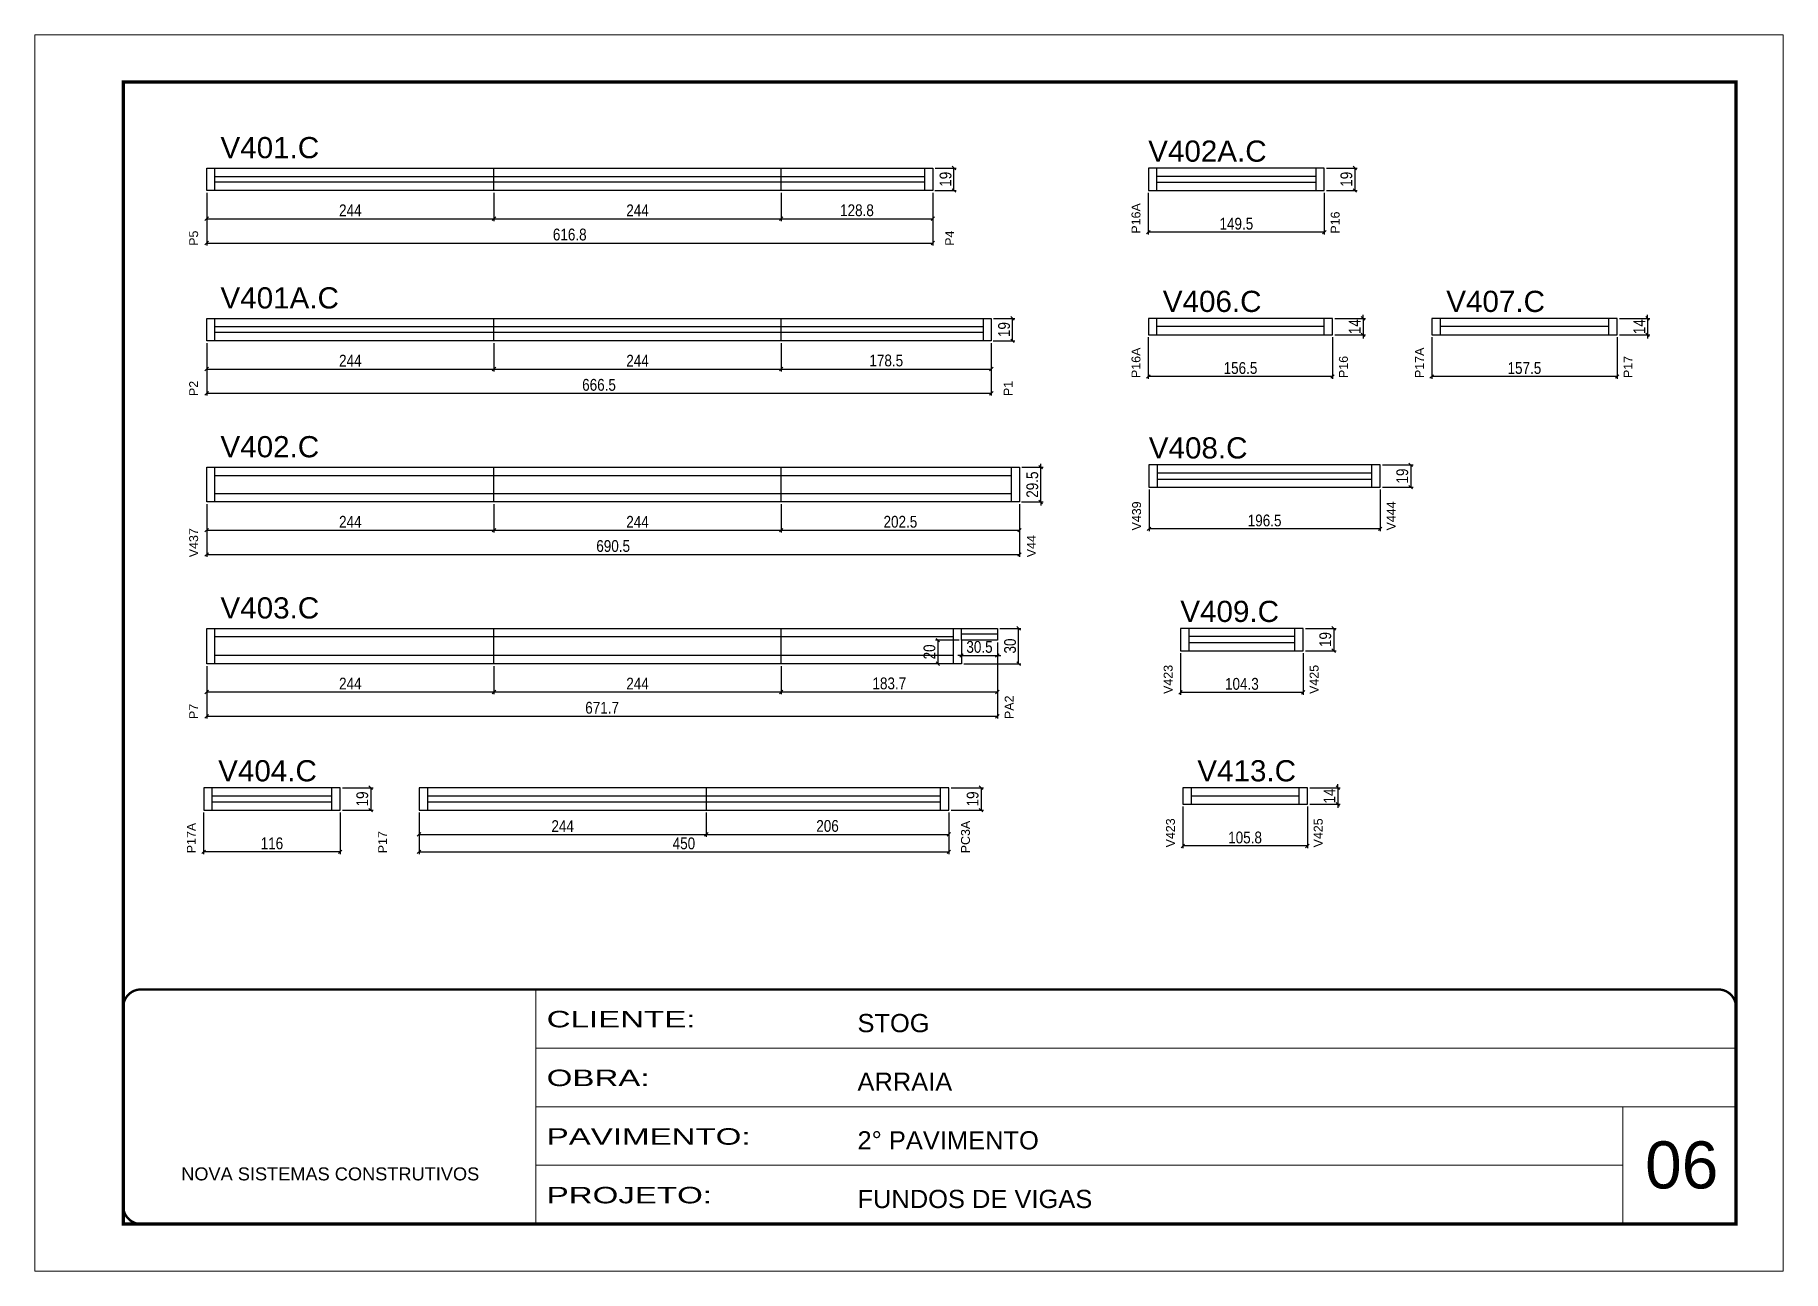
# Model space of a CAD drawing. Extents: x -3394 to 16474, y 3662 to 14397.
# Drawn here: x 5857 to 7342, y 12198 to 13248 of the extents above; entities that cross this region are included whole.
import ezdxf

# ---------------------------------------------------------------- set-up
doc = ezdxf.new("R2010")
doc.units = 0
doc.linetypes.add('CONTINUO', pattern=[0])
doc.linetypes.add('DASHED', pattern=[0.75, 0.5, -0.25])
doc.layers.get('0').update_dxf_attribs({"linetype": 'CONTINUOUS'})
doc.layers.get('Defpoints').update_dxf_attribs({"linetype": 'CONTINUOUS'})
for name, color, linetype, lineweight in [('CARIMBO', 255, 'CONTINUOUS', 9), ('Folhas', 255, 'CONTINUOUS', 9), ('SARRAFO DE PRESSAO', 251, 'DASHED', 9)]:
    doc.layers.add(name, color=color, linetype=linetype, lineweight=lineweight)
for name, color, linetype in [('COTA', 241, 'CONTINUOUS'), ('NOMENCLATURA', 7, 'CONTINUOUS'), ('Painéis', 200, 'CONTINUOUS'), ('SARR_2.2x7', 40, 'CONTINUOUS'), ('SARR_EDITAR', 141, 'CONTINUOUS')]:
    doc.layers.add(name, color=color, linetype=linetype)
doc.styles.add('ARIAL', font='arial.ttf')
doc.styles.add('COTA TECNICA', font='techl___.ttf', dxfattribs={"height": 10})
doc.styles.add('Tecnologia', font='')
doc.styles.get('Tecnologia').set_extended_font_data('Forgotten Futurist')
doc.dimstyles.new('PAINEL', dxfattribs={"dimtxt": 10, "dimasz": 3, "dimexe": 3, "dimexo": 3, "dimgap": 3, "dimtad": 1, "dimdec": 1, "dimzin": 12, "dimdsep": 46, "dimtxsty": 'COTA TECNICA', "dimblk1": 'OBLIQUE', "dimblk2": 'OBLIQUE', "dimsah": 1, "dimcen": 0.9, "dimclrd": 4, "dimclre": 4, "dimclrt": 240, "dimadec": 1, "dimazin": 3, "dimtfac": 1, "dimtdec": 1, "dimtmove": 0, "dimatfit": 3, "dimfxl": 1, "dimtolj": 1, "dimtzin": 12, "dimarcsym": 0})

msp = doc.modelspace()

# ---------------------------------------------------------------- texts
at = {"layer": 'CARIMBO', "style": 'ARIAL'}
msp.add_text('06', height=40, dxfattribs=at).set_placement((7225.07, 12268.12))
at = {"layer": 'NOMENCLATURA', "linetype": 'Continuous', "style": 'ARIAL'}
for s, p in [('V401.C', (6014.81, 13143.29)), ('V402A.C', (6802.9, 13140.31)), ('V401A.C', (6014.81, 13015.64)), ('V406.C', (6815.33, 13012.67)), ('V407.C', (7056.1, 13012.67)), ('V402.C', (6014.81, 12889.22)), ('V408.C', (6803.41, 12888.2)), ('V403.C', (6014.81, 12752.29)), ('V409.C', (6830.19, 12749.32)), ('V404.C', (6012.83, 12613.94)), ('V413.C', (6844.63, 12613.94))]:
    msp.add_text(s, height=18, dxfattribs=at).set_placement(p)
for s, p in [('P16A', (6796.31, 13079.2)), ('P16', (6965.53, 13079.2)), ('P5', (5995.79, 13068.87)), ('P4', (6638.01, 13068.87)), ('P16A', (6796.31, 12956.55)), ('P17A', (7037.08, 12956.55)), ('P16', (6972.52, 12956.55)), ('P17', (7214.29, 12956.55)), ('P2', (5995.79, 12941.22)), ('P1', (6687.71, 12941.22)), ('V439', (6796.82, 12827.08)), ('V444', (7013.04, 12827.08)), ('V437', (5995.79, 12804.3)), ('V44', (6707.4, 12804.3)), ('V423', (6823.61, 12688.2)), ('V425', (6947.62, 12688.2)), ('PA2', (6688.6, 12666.87)), ('P7', (5995.79, 12666.87)), ('P17A', (5993.81, 12552.83)), ('PC3A', (6651.46, 12552.83)), ('V423', (6825.6, 12557.83)), ('V425', (6951.12, 12557.83)), ('P17', (6156.33, 12552.83))]:
    msp.add_text(s, height=7.567, rotation=90, dxfattribs=at).set_placement(p)

# ---------------------------------------------------------------- blocks, each defined once
blk = doc.blocks.new('9999999999')
at = {"color": 30, "linetype": 'CONTINUO'}
for p, q in [((98564.6, 34230.2), (98564.6, 34429.4)), ((98564.6, 34379.6), (99584, 34379.6)), ((98564.6, 34329.8), (99488, 34329.8)), ((99584, 34329.8), (99488, 34329.8)), ((99488, 34329.8), (99488, 34230.2)), ((98564.6, 34280), (99488, 34280))]:
    blk.add_line(p, q, dxfattribs=at)
at = {"color": 30, "linetype": 'CONTINUO', "const_width": 2}
blk.add_lwpolyline([(99584, 34230.2), (99584, 34414.4, 0.414214), (99569, 34429.4), (98229, 34429.4, 0.414214), (98214, 34414.4), (98214, 34245.2, 0.414214), (98229, 34230.2), (99584, 34230.2)], format="xyb", dxfattribs=at)
at = {"layer": 'Folhas'}
blk.add_lwpolyline([(98139, 34190.2), (99624, 34190.2), (99624, 35240.2), (98139, 35240.2)], close=True, dxfattribs=at)
at = {"layer": 'Folhas', "color": 30, "const_width": 3}
blk.add_lwpolyline([(98214, 34230.2), (99584, 34230.2), (99584, 35200.2), (98214, 35200.2)], close=True, dxfattribs=at)
at = {"color": 7, "linetype": 'Continuous', "ltscale": 5, "style": 'ARIAL'}
for s, height, p in [('STOG', 15.48, (98837.7, 34393.1)), ('ARRAIA', 15.48, (98837.7, 34343.3)), ('2° PAVIMENTO', 15.483, (98837.7, 34293.5)), ('NOVA SISTEMAS CONSTRUTIVOS', 11.059, (98263.2, 34267.2)), ('FUNDOS DE VIGAS', 15.483, (98837.7, 34243.7))]:
    blk.add_text(s, height=height, dxfattribs=at).set_placement(p)
at = {"layer": 'Folhas', "color": 7, "style": 'Tecnologia', "width": 1.5}
for s, p in [('CLIENTE:', (98573.7, 34397.2)), ('OBRA:', (98573.7, 34347.3)), ('PAVIMENTO:', (98573.7, 34297.5)), ('PROJETO:', (98573.7, 34247.7))]:
    blk.add_text(s, height=14, dxfattribs=at).set_placement(p)
blk = doc.blocks.new('_Oblique')
at = {"color": 0, "linetype": 'ByBlock', "lineweight": -2}
blk.add_line((-0.5, -0.5), (0.5, 0.5), dxfattribs=at)
blk = doc.blocks.new('*D22')
at = {"layer": 'COTA', "color": 4, "linetype": 'Continuous', "lineweight": -2, "transparency": 16777216}
for p, q in [((6003.1, 13113.9), (6003.1, 13089.9)), ((6247.1, 13113.9), (6247.1, 13089.9)), ((6003.1, 13091.9), (6247.1, 13091.9))]:
    blk.add_line(p, q, dxfattribs=at)
at = {"layer": 'Defpoints', "color": 0, "linetype": 'Continuous', "transparency": 16777216}
for p in [(6003.1, 13115.9), (6247.1, 13115.9), (6247.1, 13091.9)]:
    blk.add_point(p, dxfattribs=at)
at = {"layer": 'COTA', "color": 4, "linetype": 'Continuous', "lineweight": -2, "transparency": 16777216, "xscale": 3, "yscale": 3, "zscale": 3, "rotation": 180}
blk.add_blockref('_Oblique', (6003.1, 13091.9), dxfattribs=at)
at = {"layer": 'COTA', "color": 4, "linetype": 'Continuous', "lineweight": -2, "transparency": 16777216, "xscale": 3, "yscale": 3, "zscale": 3}
blk.add_blockref('_Oblique', (6247.1, 13091.9), dxfattribs=at)
at = {"layer": 'COTA', "color": 240, "linetype": 'Continuous', "transparency": 16777216, "insert": (6125.1, 13099), "char_height": 10, "attachment_point": 5, "style": 'COTA TECNICA'}
blk.add_mtext('\\A1;244', dxfattribs=at)
blk = doc.blocks.new('*D23')
at = {"layer": 'COTA', "color": 4, "linetype": 'Continuous', "lineweight": -2, "transparency": 16777216}
for p, q in [((6247.1, 13113.9), (6247.1, 13089.9)), ((6491.1, 13113.9), (6491.1, 13089.9)), ((6247.1, 13091.9), (6491.1, 13091.9))]:
    blk.add_line(p, q, dxfattribs=at)
at = {"layer": 'Defpoints', "color": 0, "linetype": 'Continuous', "transparency": 16777216}
for p in [(6247.1, 13115.9), (6491.1, 13115.9), (6491.1, 13091.9)]:
    blk.add_point(p, dxfattribs=at)
at = {"layer": 'COTA', "color": 4, "linetype": 'Continuous', "lineweight": -2, "transparency": 16777216, "xscale": 3, "yscale": 3, "zscale": 3, "rotation": 180}
blk.add_blockref('_Oblique', (6247.1, 13091.9), dxfattribs=at)
at = {"layer": 'COTA', "color": 4, "linetype": 'Continuous', "lineweight": -2, "transparency": 16777216, "xscale": 3, "yscale": 3, "zscale": 3}
blk.add_blockref('_Oblique', (6491.1, 13091.9), dxfattribs=at)
at = {"layer": 'COTA', "color": 240, "linetype": 'Continuous', "transparency": 16777216, "insert": (6369.1, 13099), "char_height": 10, "attachment_point": 5, "style": 'COTA TECNICA'}
blk.add_mtext('\\A1;244', dxfattribs=at)
blk = doc.blocks.new('*D24')
at = {"layer": 'COTA', "color": 4, "linetype": 'Continuous', "lineweight": -2, "transparency": 16777216}
for p, q in [((6491.1, 13113.9), (6491.1, 13089.9)), ((6619.9, 13113.9), (6619.9, 13089.9)), ((6491.1, 13091.9), (6619.9, 13091.9))]:
    blk.add_line(p, q, dxfattribs=at)
at = {"layer": 'Defpoints', "color": 0, "linetype": 'Continuous', "transparency": 16777216}
for p in [(6491.1, 13115.9), (6619.9, 13115.9), (6619.9, 13091.9)]:
    blk.add_point(p, dxfattribs=at)
at = {"layer": 'COTA', "color": 4, "linetype": 'Continuous', "lineweight": -2, "transparency": 16777216, "xscale": 3, "yscale": 3, "zscale": 3, "rotation": 180}
blk.add_blockref('_Oblique', (6491.1, 13091.9), dxfattribs=at)
at = {"layer": 'COTA', "color": 4, "linetype": 'Continuous', "lineweight": -2, "transparency": 16777216, "xscale": 3, "yscale": 3, "zscale": 3}
blk.add_blockref('_Oblique', (6619.9, 13091.9), dxfattribs=at)
at = {"layer": 'COTA', "color": 240, "linetype": 'Continuous', "transparency": 16777216, "insert": (6555.5, 13099), "char_height": 10, "attachment_point": 5, "style": 'COTA TECNICA'}
blk.add_mtext('\\A1;128.8', dxfattribs=at)
blk = doc.blocks.new('*D25')
at = {"layer": 'COTA', "color": 4, "linetype": 'Continuous', "lineweight": -2, "transparency": 16777216}
for p, q in [((6003.1, 13113.9), (6003.1, 13069.2)), ((6619.9, 13113.9), (6619.9, 13069.2)), ((6003.1, 13071.2), (6619.9, 13071.2))]:
    blk.add_line(p, q, dxfattribs=at)
at = {"layer": 'Defpoints', "color": 0, "linetype": 'Continuous', "transparency": 16777216}
for p in [(6003.1, 13115.9), (6619.9, 13115.9), (6619.9, 13071.2)]:
    blk.add_point(p, dxfattribs=at)
at = {"layer": 'COTA', "color": 4, "linetype": 'Continuous', "lineweight": -2, "transparency": 16777216, "xscale": 3, "yscale": 3, "zscale": 3, "rotation": 180}
blk.add_blockref('_Oblique', (6003.1, 13071.2), dxfattribs=at)
at = {"layer": 'COTA', "color": 4, "linetype": 'Continuous', "lineweight": -2, "transparency": 16777216, "xscale": 3, "yscale": 3, "zscale": 3}
blk.add_blockref('_Oblique', (6619.9, 13071.2), dxfattribs=at)
at = {"layer": 'COTA', "color": 240, "linetype": 'Continuous', "transparency": 16777216, "insert": (6311.5, 13078.4), "char_height": 10, "attachment_point": 5, "style": 'COTA TECNICA'}
blk.add_mtext('\\A1;616.8', dxfattribs=at)
blk = doc.blocks.new('*D26')
at = {"layer": 'COTA', "color": 4, "linetype": 'Continuous', "lineweight": -2, "transparency": 16777216}
for p, q in [((6621.9, 13134.9), (6639.9, 13134.9)), ((6637.9, 13115.9), (6637.9, 13134.9)), ((6621.6, 13115.9), (6639.9, 13115.9))]:
    blk.add_line(p, q, dxfattribs=at)
at = {"layer": 'Defpoints', "color": 0, "linetype": 'Continuous', "transparency": 16777216}
for p in [(6619.9, 13134.9), (6637.9, 13134.9), (6619.6, 13115.9)]:
    blk.add_point(p, dxfattribs=at)
at = {"layer": 'COTA', "color": 4, "linetype": 'Continuous', "lineweight": -2, "transparency": 16777216, "xscale": 3, "yscale": 3, "zscale": 3}
for p, rotation in [((6637.9, 13134.9), 90), ((6637.9, 13115.9), 270)]:
    blk.add_blockref('_Oblique', p, dxfattribs=dict(at, rotation=rotation))
at = {"layer": 'COTA', "color": 240, "linetype": 'Continuous', "transparency": 16777216, "insert": (6630.8, 13125.4), "char_height": 10, "attachment_point": 5, "rotation": 90, "style": 'COTA TECNICA'}
blk.add_mtext('\\A1;19', dxfattribs=at)
blk = doc.blocks.new('*D27')
at = {"layer": 'COTA', "color": 4, "linetype": 'Continuous', "lineweight": -2, "transparency": 16777216}
for p, q in [((6003.1, 12986.2), (6003.1, 12962.2)), ((6247.1, 12986.2), (6247.1, 12962.2)), ((6003.1, 12964.2), (6247.1, 12964.2))]:
    blk.add_line(p, q, dxfattribs=at)
at = {"layer": 'Defpoints', "color": 0, "linetype": 'Continuous', "transparency": 16777216}
for p in [(6003.1, 12988.2), (6247.1, 12988.2), (6247.1, 12964.2)]:
    blk.add_point(p, dxfattribs=at)
at = {"layer": 'COTA', "color": 4, "linetype": 'Continuous', "lineweight": -2, "transparency": 16777216, "xscale": 3, "yscale": 3, "zscale": 3, "rotation": 180}
blk.add_blockref('_Oblique', (6003.1, 12964.2), dxfattribs=at)
at = {"layer": 'COTA', "color": 4, "linetype": 'Continuous', "lineweight": -2, "transparency": 16777216, "xscale": 3, "yscale": 3, "zscale": 3}
blk.add_blockref('_Oblique', (6247.1, 12964.2), dxfattribs=at)
at = {"layer": 'COTA', "color": 240, "linetype": 'Continuous', "transparency": 16777216, "insert": (6125.1, 12971.3), "char_height": 10, "attachment_point": 5, "style": 'COTA TECNICA'}
blk.add_mtext('\\A1;244', dxfattribs=at)
blk = doc.blocks.new('*D28')
at = {"layer": 'COTA', "color": 4, "linetype": 'Continuous', "lineweight": -2, "transparency": 16777216}
for p, q in [((6247.1, 12986.2), (6247.1, 12962.2)), ((6491.1, 12986.2), (6491.1, 12962.2)), ((6247.1, 12964.2), (6491.1, 12964.2))]:
    blk.add_line(p, q, dxfattribs=at)
at = {"layer": 'Defpoints', "color": 0, "linetype": 'Continuous', "transparency": 16777216}
for p in [(6247.1, 12988.2), (6491.1, 12988.2), (6491.1, 12964.2)]:
    blk.add_point(p, dxfattribs=at)
at = {"layer": 'COTA', "color": 4, "linetype": 'Continuous', "lineweight": -2, "transparency": 16777216, "xscale": 3, "yscale": 3, "zscale": 3, "rotation": 180}
blk.add_blockref('_Oblique', (6247.1, 12964.2), dxfattribs=at)
at = {"layer": 'COTA', "color": 4, "linetype": 'Continuous', "lineweight": -2, "transparency": 16777216, "xscale": 3, "yscale": 3, "zscale": 3}
blk.add_blockref('_Oblique', (6491.1, 12964.2), dxfattribs=at)
at = {"layer": 'COTA', "color": 240, "linetype": 'Continuous', "transparency": 16777216, "insert": (6369.1, 12971.3), "char_height": 10, "attachment_point": 5, "style": 'COTA TECNICA'}
blk.add_mtext('\\A1;244', dxfattribs=at)
blk = doc.blocks.new('*D29')
at = {"layer": 'COTA', "color": 4, "linetype": 'Continuous', "lineweight": -2, "transparency": 16777216}
for p, q in [((6491.1, 12986.2), (6491.1, 12962.2)), ((6669.6, 12986.2), (6669.6, 12962.2)), ((6491.1, 12964.2), (6669.6, 12964.2))]:
    blk.add_line(p, q, dxfattribs=at)
at = {"layer": 'Defpoints', "color": 0, "linetype": 'Continuous', "transparency": 16777216}
for p in [(6491.1, 12988.2), (6669.6, 12988.2), (6669.6, 12964.2)]:
    blk.add_point(p, dxfattribs=at)
at = {"layer": 'COTA', "color": 4, "linetype": 'Continuous', "lineweight": -2, "transparency": 16777216, "xscale": 3, "yscale": 3, "zscale": 3, "rotation": 180}
blk.add_blockref('_Oblique', (6491.1, 12964.2), dxfattribs=at)
at = {"layer": 'COTA', "color": 4, "linetype": 'Continuous', "lineweight": -2, "transparency": 16777216, "xscale": 3, "yscale": 3, "zscale": 3}
blk.add_blockref('_Oblique', (6669.6, 12964.2), dxfattribs=at)
at = {"layer": 'COTA', "color": 240, "linetype": 'Continuous', "transparency": 16777216, "insert": (6580.4, 12971.4), "char_height": 10, "attachment_point": 5, "style": 'COTA TECNICA'}
blk.add_mtext('\\A1;178.5', dxfattribs=at)
blk = doc.blocks.new('*D30')
at = {"layer": 'COTA', "color": 4, "linetype": 'Continuous', "lineweight": -2, "transparency": 16777216}
for p, q in [((6003.1, 12986.2), (6003.1, 12941.6)), ((6669.6, 12986.2), (6669.6, 12941.6)), ((6003.1, 12943.6), (6669.6, 12943.6))]:
    blk.add_line(p, q, dxfattribs=at)
at = {"layer": 'Defpoints', "color": 0, "linetype": 'Continuous', "transparency": 16777216}
for p in [(6003.1, 12988.2), (6669.6, 12988.2), (6669.6, 12943.6)]:
    blk.add_point(p, dxfattribs=at)
at = {"layer": 'COTA', "color": 4, "linetype": 'Continuous', "lineweight": -2, "transparency": 16777216, "xscale": 3, "yscale": 3, "zscale": 3, "rotation": 180}
blk.add_blockref('_Oblique', (6003.1, 12943.6), dxfattribs=at)
at = {"layer": 'COTA', "color": 4, "linetype": 'Continuous', "lineweight": -2, "transparency": 16777216, "xscale": 3, "yscale": 3, "zscale": 3}
blk.add_blockref('_Oblique', (6669.6, 12943.6), dxfattribs=at)
at = {"layer": 'COTA', "color": 240, "linetype": 'Continuous', "transparency": 16777216, "insert": (6336.4, 12950.7), "char_height": 10, "attachment_point": 5, "style": 'COTA TECNICA'}
blk.add_mtext('\\A1;666.5', dxfattribs=at)
blk = doc.blocks.new('*D31')
at = {"layer": 'COTA', "color": 4, "linetype": 'Continuous', "lineweight": -2, "transparency": 16777216}
for p, q in [((6671.6, 13007.2), (6689.6, 13007.2)), ((6687.6, 12988.2), (6687.6, 13007.2)), ((6671.3, 12988.2), (6689.6, 12988.2))]:
    blk.add_line(p, q, dxfattribs=at)
at = {"layer": 'Defpoints', "color": 0, "linetype": 'Continuous', "transparency": 16777216}
for p in [(6669.6, 13007.2), (6687.6, 13007.2), (6669.3, 12988.2)]:
    blk.add_point(p, dxfattribs=at)
at = {"layer": 'COTA', "color": 4, "linetype": 'Continuous', "lineweight": -2, "transparency": 16777216, "xscale": 3, "yscale": 3, "zscale": 3}
for p, rotation in [((6687.6, 13007.2), 90), ((6687.6, 12988.2), 270)]:
    blk.add_blockref('_Oblique', p, dxfattribs=dict(at, rotation=rotation))
at = {"layer": 'COTA', "color": 240, "linetype": 'Continuous', "transparency": 16777216, "insert": (6680.5, 12997.7), "char_height": 10, "attachment_point": 5, "rotation": 90, "style": 'COTA TECNICA'}
blk.add_mtext('\\A1;19', dxfattribs=at)
blk = doc.blocks.new('*D32')
at = {"layer": 'COTA', "color": 4, "linetype": 'Continuous', "lineweight": -2, "transparency": 16777216}
for p, q in [((6003.1, 12849.3), (6003.1, 12825.3)), ((6247.1, 12849.3), (6247.1, 12825.3)), ((6003.1, 12827.3), (6247.1, 12827.3))]:
    blk.add_line(p, q, dxfattribs=at)
at = {"layer": 'Defpoints', "color": 0, "linetype": 'Continuous', "transparency": 16777216}
for p in [(6003.1, 12851.3), (6247.1, 12851.3), (6247.1, 12827.3)]:
    blk.add_point(p, dxfattribs=at)
at = {"layer": 'COTA', "color": 4, "linetype": 'Continuous', "lineweight": -2, "transparency": 16777216, "xscale": 3, "yscale": 3, "zscale": 3, "rotation": 180}
blk.add_blockref('_Oblique', (6003.1, 12827.3), dxfattribs=at)
at = {"layer": 'COTA', "color": 4, "linetype": 'Continuous', "lineweight": -2, "transparency": 16777216, "xscale": 3, "yscale": 3, "zscale": 3}
blk.add_blockref('_Oblique', (6247.1, 12827.3), dxfattribs=at)
at = {"layer": 'COTA', "color": 240, "linetype": 'Continuous', "transparency": 16777216, "insert": (6125.1, 12834.4), "char_height": 10, "attachment_point": 5, "style": 'COTA TECNICA'}
blk.add_mtext('\\A1;244', dxfattribs=at)
blk = doc.blocks.new('*D33')
at = {"layer": 'COTA', "color": 4, "linetype": 'Continuous', "lineweight": -2, "transparency": 16777216}
for p, q in [((6247.1, 12849.3), (6247.1, 12825.3)), ((6491.1, 12849.3), (6491.1, 12825.3)), ((6247.1, 12827.3), (6491.1, 12827.3))]:
    blk.add_line(p, q, dxfattribs=at)
at = {"layer": 'Defpoints', "color": 0, "linetype": 'Continuous', "transparency": 16777216}
for p in [(6247.1, 12851.3), (6491.1, 12851.3), (6491.1, 12827.3)]:
    blk.add_point(p, dxfattribs=at)
at = {"layer": 'COTA', "color": 4, "linetype": 'Continuous', "lineweight": -2, "transparency": 16777216, "xscale": 3, "yscale": 3, "zscale": 3, "rotation": 180}
blk.add_blockref('_Oblique', (6247.1, 12827.3), dxfattribs=at)
at = {"layer": 'COTA', "color": 4, "linetype": 'Continuous', "lineweight": -2, "transparency": 16777216, "xscale": 3, "yscale": 3, "zscale": 3}
blk.add_blockref('_Oblique', (6491.1, 12827.3), dxfattribs=at)
at = {"layer": 'COTA', "color": 240, "linetype": 'Continuous', "transparency": 16777216, "insert": (6369.1, 12834.4), "char_height": 10, "attachment_point": 5, "style": 'COTA TECNICA'}
blk.add_mtext('\\A1;244', dxfattribs=at)
blk = doc.blocks.new('*D34')
at = {"layer": 'COTA', "color": 4, "linetype": 'Continuous', "lineweight": -2, "transparency": 16777216}
for p, q in [((6491.1, 12849.3), (6491.1, 12825.3)), ((6693.6, 12849.3), (6693.6, 12825.3)), ((6491.1, 12827.3), (6693.6, 12827.3))]:
    blk.add_line(p, q, dxfattribs=at)
at = {"layer": 'Defpoints', "color": 0, "linetype": 'Continuous', "transparency": 16777216}
for p in [(6491.1, 12851.3), (6693.6, 12851.3), (6693.6, 12827.3)]:
    blk.add_point(p, dxfattribs=at)
at = {"layer": 'COTA', "color": 4, "linetype": 'Continuous', "lineweight": -2, "transparency": 16777216, "xscale": 3, "yscale": 3, "zscale": 3, "rotation": 180}
blk.add_blockref('_Oblique', (6491.1, 12827.3), dxfattribs=at)
at = {"layer": 'COTA', "color": 4, "linetype": 'Continuous', "lineweight": -2, "transparency": 16777216, "xscale": 3, "yscale": 3, "zscale": 3}
blk.add_blockref('_Oblique', (6693.6, 12827.3), dxfattribs=at)
at = {"layer": 'COTA', "color": 240, "linetype": 'Continuous', "transparency": 16777216, "insert": (6592.4, 12834.4), "char_height": 10, "attachment_point": 5, "style": 'COTA TECNICA'}
blk.add_mtext('\\A1;202.5', dxfattribs=at)
blk = doc.blocks.new('*D35')
at = {"layer": 'COTA', "color": 4, "linetype": 'Continuous', "lineweight": -2, "transparency": 16777216}
for p, q in [((6003.1, 12849.3), (6003.1, 12804.7)), ((6693.6, 12849.3), (6693.6, 12804.7)), ((6003.1, 12806.7), (6693.6, 12806.7))]:
    blk.add_line(p, q, dxfattribs=at)
at = {"layer": 'Defpoints', "color": 0, "linetype": 'Continuous', "transparency": 16777216}
for p in [(6003.1, 12851.3), (6693.6, 12851.3), (6693.6, 12806.7)]:
    blk.add_point(p, dxfattribs=at)
at = {"layer": 'COTA', "color": 4, "linetype": 'Continuous', "lineweight": -2, "transparency": 16777216, "xscale": 3, "yscale": 3, "zscale": 3, "rotation": 180}
blk.add_blockref('_Oblique', (6003.1, 12806.7), dxfattribs=at)
at = {"layer": 'COTA', "color": 4, "linetype": 'Continuous', "lineweight": -2, "transparency": 16777216, "xscale": 3, "yscale": 3, "zscale": 3}
blk.add_blockref('_Oblique', (6693.6, 12806.7), dxfattribs=at)
at = {"layer": 'COTA', "color": 240, "linetype": 'Continuous', "transparency": 16777216, "insert": (6348.4, 12813.8), "char_height": 10, "attachment_point": 5, "style": 'COTA TECNICA'}
blk.add_mtext('\\A1;690.5', dxfattribs=at)
blk = doc.blocks.new('*D36')
at = {"layer": 'COTA', "color": 4, "linetype": 'Continuous', "lineweight": -2, "transparency": 16777216}
for p, q in [((6695.6, 12880.8), (6713.6, 12880.8)), ((6711.6, 12880.8), (6711.6, 12883.8)), ((6711.6, 12851.3), (6711.6, 12880.8)), ((6695.3, 12851.3), (6713.6, 12851.3)), ((6711.6, 12851.3), (6711.6, 12848.3))]:
    blk.add_line(p, q, dxfattribs=at)
at = {"layer": 'Defpoints', "color": 0, "linetype": 'Continuous', "transparency": 16777216}
for p in [(6693.6, 12880.8), (6711.6, 12880.8), (6693.3, 12851.3)]:
    blk.add_point(p, dxfattribs=at)
at = {"layer": 'COTA', "color": 4, "linetype": 'Continuous', "lineweight": -2, "transparency": 16777216, "xscale": 3, "yscale": 3, "zscale": 3}
for p, rotation in [((6711.6, 12880.8), 270), ((6711.6, 12851.3), 90)]:
    blk.add_blockref('_Oblique', p, dxfattribs=dict(at, rotation=rotation))
at = {"layer": 'COTA', "color": 240, "linetype": 'Continuous', "transparency": 16777216, "insert": (6704.5, 12866), "char_height": 10, "attachment_point": 5, "rotation": 90, "style": 'COTA TECNICA'}
blk.add_mtext('\\A1;29.5', dxfattribs=at)
blk = doc.blocks.new('*D37')
at = {"layer": 'COTA', "color": 4, "linetype": 'Continuous', "lineweight": -2, "transparency": 16777216}
for p, q in [((6003.1, 12711.9), (6003.1, 12687.9)), ((6247.1, 12711.9), (6247.1, 12687.9)), ((6003.1, 12689.9), (6247.1, 12689.9))]:
    blk.add_line(p, q, dxfattribs=at)
at = {"layer": 'Defpoints', "color": 0, "linetype": 'Continuous', "transparency": 16777216}
for p in [(6003.1, 12713.9), (6247.1, 12713.9), (6247.1, 12689.9)]:
    blk.add_point(p, dxfattribs=at)
at = {"layer": 'COTA', "color": 4, "linetype": 'Continuous', "lineweight": -2, "transparency": 16777216, "xscale": 3, "yscale": 3, "zscale": 3, "rotation": 180}
blk.add_blockref('_Oblique', (6003.1, 12689.9), dxfattribs=at)
at = {"layer": 'COTA', "color": 4, "linetype": 'Continuous', "lineweight": -2, "transparency": 16777216, "xscale": 3, "yscale": 3, "zscale": 3}
blk.add_blockref('_Oblique', (6247.1, 12689.9), dxfattribs=at)
at = {"layer": 'COTA', "color": 240, "linetype": 'Continuous', "transparency": 16777216, "insert": (6125.1, 12697), "char_height": 10, "attachment_point": 5, "style": 'COTA TECNICA'}
blk.add_mtext('\\A1;244', dxfattribs=at)
blk = doc.blocks.new('*D38')
at = {"layer": 'COTA', "color": 4, "linetype": 'Continuous', "lineweight": -2, "transparency": 16777216}
for p, q in [((6247.1, 12711.9), (6247.1, 12687.9)), ((6491.1, 12711.9), (6491.1, 12687.9)), ((6247.1, 12689.9), (6491.1, 12689.9))]:
    blk.add_line(p, q, dxfattribs=at)
at = {"layer": 'Defpoints', "color": 0, "linetype": 'Continuous', "transparency": 16777216}
for p in [(6247.1, 12713.9), (6491.1, 12713.9), (6491.1, 12689.9)]:
    blk.add_point(p, dxfattribs=at)
at = {"layer": 'COTA', "color": 4, "linetype": 'Continuous', "lineweight": -2, "transparency": 16777216, "xscale": 3, "yscale": 3, "zscale": 3, "rotation": 180}
blk.add_blockref('_Oblique', (6247.1, 12689.9), dxfattribs=at)
at = {"layer": 'COTA', "color": 4, "linetype": 'Continuous', "lineweight": -2, "transparency": 16777216, "xscale": 3, "yscale": 3, "zscale": 3}
blk.add_blockref('_Oblique', (6491.1, 12689.9), dxfattribs=at)
at = {"layer": 'COTA', "color": 240, "linetype": 'Continuous', "transparency": 16777216, "insert": (6369.1, 12697), "char_height": 10, "attachment_point": 5, "style": 'COTA TECNICA'}
blk.add_mtext('\\A1;244', dxfattribs=at)
blk = doc.blocks.new('*D39')
at = {"layer": 'COTA', "color": 4, "linetype": 'Continuous', "lineweight": -2, "transparency": 16777216}
for p, q in [((6674.8, 12731.9), (6674.8, 12687.9)), ((6491.1, 12711.9), (6491.1, 12687.9)), ((6491.1, 12689.9), (6674.8, 12689.9))]:
    blk.add_line(p, q, dxfattribs=at)
at = {"layer": 'Defpoints', "color": 0, "linetype": 'Continuous', "transparency": 16777216}
for p in [(6674.8, 12733.9), (6491.1, 12713.9), (6674.8, 12689.9)]:
    blk.add_point(p, dxfattribs=at)
at = {"layer": 'COTA', "color": 4, "linetype": 'Continuous', "lineweight": -2, "transparency": 16777216, "xscale": 3, "yscale": 3, "zscale": 3, "rotation": 180}
blk.add_blockref('_Oblique', (6491.1, 12689.9), dxfattribs=at)
at = {"layer": 'COTA', "color": 4, "linetype": 'Continuous', "lineweight": -2, "transparency": 16777216, "xscale": 3, "yscale": 3, "zscale": 3}
blk.add_blockref('_Oblique', (6674.8, 12689.9), dxfattribs=at)
at = {"layer": 'COTA', "color": 240, "linetype": 'Continuous', "transparency": 16777216, "insert": (6583, 12697.1), "char_height": 10, "attachment_point": 5, "style": 'COTA TECNICA'}
blk.add_mtext('\\A1;183.7', dxfattribs=at)
blk = doc.blocks.new('*D40')
at = {"layer": 'COTA', "color": 4, "linetype": 'Continuous', "lineweight": -2, "transparency": 16777216}
for p, q in [((6674.8, 12731.9), (6674.8, 12667.2)), ((6003.1, 12711.9), (6003.1, 12667.2)), ((6003.1, 12669.2), (6674.8, 12669.2))]:
    blk.add_line(p, q, dxfattribs=at)
at = {"layer": 'Defpoints', "color": 0, "linetype": 'Continuous', "transparency": 16777216}
for p in [(6674.8, 12733.9), (6003.1, 12713.9), (6674.8, 12669.2)]:
    blk.add_point(p, dxfattribs=at)
at = {"layer": 'COTA', "color": 4, "linetype": 'Continuous', "lineweight": -2, "transparency": 16777216, "xscale": 3, "yscale": 3, "zscale": 3, "rotation": 180}
blk.add_blockref('_Oblique', (6003.1, 12669.2), dxfattribs=at)
at = {"layer": 'COTA', "color": 4, "linetype": 'Continuous', "lineweight": -2, "transparency": 16777216, "xscale": 3, "yscale": 3, "zscale": 3}
blk.add_blockref('_Oblique', (6674.8, 12669.2), dxfattribs=at)
at = {"layer": 'COTA', "color": 240, "linetype": 'Continuous', "transparency": 16777216, "insert": (6339, 12676.4), "char_height": 10, "attachment_point": 5, "style": 'COTA TECNICA'}
blk.add_mtext('\\A1;671.7', dxfattribs=at)
blk = doc.blocks.new('*D41')
at = {"layer": 'COTA', "color": 4, "linetype": 'Continuous', "lineweight": -2, "transparency": 16777216}
for p, q in [((6676.8, 12743.9), (6694.8, 12743.9)), ((6692.8, 12713.9), (6692.8, 12743.9)), ((6646.3, 12713.9), (6694.8, 12713.9))]:
    blk.add_line(p, q, dxfattribs=at)
at = {"layer": 'Defpoints', "color": 0, "linetype": 'Continuous', "transparency": 16777216}
for p in [(6674.8, 12743.9), (6692.8, 12743.9), (6644.3, 12713.9)]:
    blk.add_point(p, dxfattribs=at)
at = {"layer": 'COTA', "color": 4, "linetype": 'Continuous', "lineweight": -2, "transparency": 16777216, "xscale": 3, "yscale": 3, "zscale": 3}
for p, rotation in [((6692.8, 12743.9), 90), ((6692.8, 12713.9), 270)]:
    blk.add_blockref('_Oblique', p, dxfattribs=dict(at, rotation=rotation))
at = {"layer": 'COTA', "color": 240, "linetype": 'Continuous', "transparency": 16777216, "insert": (6685.6, 12728.9), "char_height": 10, "attachment_point": 5, "rotation": 90, "style": 'COTA TECNICA'}
blk.add_mtext('\\A1;30', dxfattribs=at)
blk = doc.blocks.new('*D42')
at = {"layer": 'COTA', "color": 4, "linetype": 'Continuous', "lineweight": -2, "transparency": 16777216}
for p, q in [((6644.3, 12731.9), (6644.3, 12718.9)), ((6674.8, 12731.9), (6674.8, 12718.9)), ((6644.3, 12720.9), (6641.3, 12720.9)), ((6644.3, 12720.9), (6674.8, 12720.9)), ((6674.8, 12720.9), (6677.8, 12720.9))]:
    blk.add_line(p, q, dxfattribs=at)
at = {"layer": 'Defpoints', "color": 0, "linetype": 'Continuous', "transparency": 16777216}
for p in [(6644.3, 12733.9), (6674.8, 12733.9), (6674.8, 12720.9)]:
    blk.add_point(p, dxfattribs=at)
at = {"layer": 'COTA', "color": 4, "linetype": 'Continuous', "lineweight": -2, "transparency": 16777216, "xscale": 3, "yscale": 3, "zscale": 3}
blk.add_blockref('_Oblique', (6644.3, 12720.9), dxfattribs=at)
at = {"layer": 'COTA', "color": 4, "linetype": 'Continuous', "lineweight": -2, "transparency": 16777216, "xscale": 3, "yscale": 3, "zscale": 3, "rotation": 180}
blk.add_blockref('_Oblique', (6674.8, 12720.9), dxfattribs=at)
at = {"layer": 'COTA', "color": 240, "linetype": 'Continuous', "transparency": 16777216, "insert": (6659.6, 12728.1), "char_height": 10, "attachment_point": 5, "style": 'COTA TECNICA'}
blk.add_mtext('\\A1;30.5', dxfattribs=at)
blk = doc.blocks.new('*D43')
at = {"layer": 'COTA', "color": 4, "linetype": 'Continuous', "lineweight": -2, "transparency": 16777216}
for p, q in [((6642.3, 12733.9), (6622.2, 12733.9)), ((6624.2, 12733.9), (6624.2, 12713.9)), ((6642.3, 12713.9), (6622.2, 12713.9))]:
    blk.add_line(p, q, dxfattribs=at)
at = {"layer": 'Defpoints', "color": 0, "linetype": 'Continuous', "transparency": 16777216}
for p in [(6644.3, 12733.9), (6624.2, 12713.9), (6644.3, 12713.9)]:
    blk.add_point(p, dxfattribs=at)
at = {"layer": 'COTA', "color": 4, "linetype": 'Continuous', "lineweight": -2, "transparency": 16777216, "xscale": 3, "yscale": 3, "zscale": 3}
for p, rotation in [((6624.2, 12733.9), 90), ((6624.2, 12713.9), 270)]:
    blk.add_blockref('_Oblique', p, dxfattribs=dict(at, rotation=rotation))
at = {"layer": 'COTA', "color": 240, "linetype": 'Continuous', "transparency": 16777216, "insert": (6617.1, 12723.9), "char_height": 10, "attachment_point": 5, "rotation": 90, "style": 'COTA TECNICA'}
blk.add_mtext('\\A1;20', dxfattribs=at)
blk = doc.blocks.new('*D44')
at = {"layer": 'COTA', "color": 4, "linetype": 'Continuous', "lineweight": -2, "transparency": 16777216}
for p, q in [((6118.5, 12608.5), (6144.4, 12608.5)), ((6142.4, 12608.5), (6142.4, 12589.5)), ((6118.5, 12589.5), (6144.4, 12589.5))]:
    blk.add_line(p, q, dxfattribs=at)
at = {"layer": 'Defpoints', "color": 0, "linetype": 'Continuous', "transparency": 16777216}
for p in [(6116.5, 12608.5), (6116.5, 12589.5), (6142.4, 12589.5)]:
    blk.add_point(p, dxfattribs=at)
at = {"layer": 'COTA', "color": 4, "linetype": 'Continuous', "lineweight": -2, "transparency": 16777216, "xscale": 3, "yscale": 3, "zscale": 3}
for p, rotation in [((6142.4, 12608.5), 90), ((6142.4, 12589.5), 270)]:
    blk.add_blockref('_Oblique', p, dxfattribs=dict(at, rotation=rotation))
at = {"layer": 'COTA', "color": 240, "linetype": 'Continuous', "transparency": 16777216, "insert": (6135.3, 12599), "char_height": 10, "attachment_point": 5, "rotation": 90, "style": 'COTA TECNICA'}
blk.add_mtext('\\A1;19', dxfattribs=at)
blk = doc.blocks.new('*D45')
at = {"layer": 'COTA', "color": 4, "linetype": 'Continuous', "lineweight": -2, "transparency": 16777216}
for p, q in [((6000.5, 12587.5), (6000.5, 12552.1)), ((6116.5, 12587.5), (6116.5, 12552.1)), ((6116.5, 12554.1), (6000.5, 12554.1))]:
    blk.add_line(p, q, dxfattribs=at)
at = {"layer": 'Defpoints', "color": 0, "linetype": 'Continuous', "transparency": 16777216}
for p in [(6000.5, 12589.5), (6116.5, 12589.5), (6000.5, 12554.1)]:
    blk.add_point(p, dxfattribs=at)
at = {"layer": 'COTA', "color": 4, "linetype": 'Continuous', "lineweight": -2, "transparency": 16777216, "xscale": 3, "yscale": 3, "zscale": 3, "rotation": 180}
blk.add_blockref('_Oblique', (6000.5, 12554.1), dxfattribs=at)
at = {"layer": 'COTA', "color": 4, "linetype": 'Continuous', "lineweight": -2, "transparency": 16777216, "xscale": 3, "yscale": 3, "zscale": 3}
blk.add_blockref('_Oblique', (6116.5, 12554.1), dxfattribs=at)
at = {"layer": 'COTA', "color": 240, "linetype": 'Continuous', "transparency": 16777216, "insert": (6058.5, 12561.2), "char_height": 10, "attachment_point": 5, "style": 'COTA TECNICA'}
blk.add_mtext('\\A1;116', dxfattribs=at)
blk = doc.blocks.new('*D46')
at = {"layer": 'COTA', "color": 4, "linetype": 'Continuous', "lineweight": -2, "transparency": 16777216}
for p, q in [((6183.5, 12587.5), (6183.5, 12566.9)), ((6427.5, 12587.5), (6427.5, 12566.9)), ((6183.5, 12568.9), (6427.5, 12568.9))]:
    blk.add_line(p, q, dxfattribs=at)
at = {"layer": 'Defpoints', "color": 0, "linetype": 'Continuous', "transparency": 16777216}
for p in [(6183.5, 12589.5), (6427.5, 12589.5), (6427.5, 12568.9)]:
    blk.add_point(p, dxfattribs=at)
at = {"layer": 'COTA', "color": 4, "linetype": 'Continuous', "lineweight": -2, "transparency": 16777216, "xscale": 3, "yscale": 3, "zscale": 3, "rotation": 180}
blk.add_blockref('_Oblique', (6183.5, 12568.9), dxfattribs=at)
at = {"layer": 'COTA', "color": 4, "linetype": 'Continuous', "lineweight": -2, "transparency": 16777216, "xscale": 3, "yscale": 3, "zscale": 3}
blk.add_blockref('_Oblique', (6427.5, 12568.9), dxfattribs=at)
at = {"layer": 'COTA', "color": 240, "linetype": 'Continuous', "transparency": 16777216, "insert": (6305.5, 12575.9), "char_height": 10, "attachment_point": 5, "style": 'COTA TECNICA'}
blk.add_mtext('\\A1;244', dxfattribs=at)
blk = doc.blocks.new('*D47')
at = {"layer": 'COTA', "color": 4, "linetype": 'Continuous', "lineweight": -2, "transparency": 16777216}
for p, q in [((6427.5, 12587.5), (6427.5, 12566.9)), ((6633.5, 12587.5), (6633.5, 12566.9)), ((6427.5, 12568.9), (6633.5, 12568.9))]:
    blk.add_line(p, q, dxfattribs=at)
at = {"layer": 'Defpoints', "color": 0, "linetype": 'Continuous', "transparency": 16777216}
for p in [(6427.5, 12589.5), (6633.5, 12589.5), (6633.5, 12568.9)]:
    blk.add_point(p, dxfattribs=at)
at = {"layer": 'COTA', "color": 4, "linetype": 'Continuous', "lineweight": -2, "transparency": 16777216, "xscale": 3, "yscale": 3, "zscale": 3, "rotation": 180}
blk.add_blockref('_Oblique', (6427.5, 12568.9), dxfattribs=at)
at = {"layer": 'COTA', "color": 4, "linetype": 'Continuous', "lineweight": -2, "transparency": 16777216, "xscale": 3, "yscale": 3, "zscale": 3}
blk.add_blockref('_Oblique', (6633.5, 12568.9), dxfattribs=at)
at = {"layer": 'COTA', "color": 240, "linetype": 'Continuous', "transparency": 16777216, "insert": (6530.5, 12576), "char_height": 10, "attachment_point": 5, "style": 'COTA TECNICA'}
blk.add_mtext('\\A1;206', dxfattribs=at)
blk = doc.blocks.new('*D48')
at = {"layer": 'COTA', "color": 4, "linetype": 'Continuous', "lineweight": -2, "transparency": 16777216}
for p, q in [((6183.5, 12587.5), (6183.5, 12552.1)), ((6633.5, 12587.5), (6633.5, 12552.1)), ((6183.5, 12554.1), (6633.5, 12554.1))]:
    blk.add_line(p, q, dxfattribs=at)
at = {"layer": 'Defpoints', "color": 0, "linetype": 'Continuous', "transparency": 16777216}
for p in [(6183.5, 12589.5), (6633.5, 12589.5), (6633.5, 12554.1)]:
    blk.add_point(p, dxfattribs=at)
at = {"layer": 'COTA', "color": 4, "linetype": 'Continuous', "lineweight": -2, "transparency": 16777216, "xscale": 3, "yscale": 3, "zscale": 3, "rotation": 180}
blk.add_blockref('_Oblique', (6183.5, 12554.1), dxfattribs=at)
at = {"layer": 'COTA', "color": 4, "linetype": 'Continuous', "lineweight": -2, "transparency": 16777216, "xscale": 3, "yscale": 3, "zscale": 3}
blk.add_blockref('_Oblique', (6633.5, 12554.1), dxfattribs=at)
at = {"layer": 'COTA', "color": 240, "linetype": 'Continuous', "transparency": 16777216, "insert": (6408.5, 12561.2), "char_height": 10, "attachment_point": 5, "style": 'COTA TECNICA'}
blk.add_mtext('\\A1;450', dxfattribs=at)
blk = doc.blocks.new('*D49')
at = {"layer": 'COTA', "color": 4, "linetype": 'Continuous', "lineweight": -2, "transparency": 16777216}
for p, q in [((6985.4, 13007.2), (6985.4, 13010.2)), ((6961.5, 13007.2), (6987.4, 13007.2)), ((6985.4, 13007.2), (6985.4, 12993.2)), ((6961.5, 12993.2), (6987.4, 12993.2)), ((6985.4, 12993.2), (6985.4, 12990.2))]:
    blk.add_line(p, q, dxfattribs=at)
at = {"layer": 'Defpoints', "color": 0, "linetype": 'Continuous', "transparency": 16777216}
for p in [(6959.5, 13007.2), (6959.5, 12993.2), (6985.4, 12993.2)]:
    blk.add_point(p, dxfattribs=at)
at = {"layer": 'COTA', "color": 4, "linetype": 'Continuous', "lineweight": -2, "transparency": 16777216, "xscale": 3, "yscale": 3, "zscale": 3}
for p, rotation in [((6985.4, 13007.2), 270), ((6985.4, 12993.2), 90)]:
    blk.add_blockref('_Oblique', p, dxfattribs=dict(at, rotation=rotation))
at = {"layer": 'COTA', "color": 240, "linetype": 'Continuous', "transparency": 16777216, "insert": (6978.3, 13000.2), "char_height": 10, "attachment_point": 5, "rotation": 90, "style": 'COTA TECNICA'}
blk.add_mtext('\\A1;14', dxfattribs=at)
blk = doc.blocks.new('*D50')
at = {"layer": 'COTA', "color": 4, "linetype": 'Continuous', "lineweight": -2, "transparency": 16777216}
for p, q in [((6803, 12991.2), (6803, 12955.8)), ((6959.5, 12991.2), (6959.5, 12955.8)), ((6959.5, 12957.8), (6803, 12957.8))]:
    blk.add_line(p, q, dxfattribs=at)
at = {"layer": 'Defpoints', "color": 0, "linetype": 'Continuous', "transparency": 16777216}
for p in [(6803, 12993.2), (6959.5, 12993.2), (6803, 12957.8)]:
    blk.add_point(p, dxfattribs=at)
at = {"layer": 'COTA', "color": 4, "linetype": 'Continuous', "lineweight": -2, "transparency": 16777216, "xscale": 3, "yscale": 3, "zscale": 3, "rotation": 180}
blk.add_blockref('_Oblique', (6803, 12957.8), dxfattribs=at)
at = {"layer": 'COTA', "color": 4, "linetype": 'Continuous', "lineweight": -2, "transparency": 16777216, "xscale": 3, "yscale": 3, "zscale": 3}
blk.add_blockref('_Oblique', (6959.5, 12957.8), dxfattribs=at)
at = {"layer": 'COTA', "color": 240, "linetype": 'Continuous', "transparency": 16777216, "insert": (6881.3, 12965), "char_height": 10, "attachment_point": 5, "style": 'COTA TECNICA'}
blk.add_mtext('\\A1;156.5', dxfattribs=at)
blk = doc.blocks.new('*D51')
at = {"layer": 'COTA', "color": 4, "linetype": 'Continuous', "lineweight": -2, "transparency": 16777216}
for p, q in [((7227.1, 13007.2), (7227.1, 13010.2)), ((7203.3, 13007.2), (7229.1, 13007.2)), ((7227.1, 13007.2), (7227.1, 12993.2)), ((7203.3, 12993.2), (7229.1, 12993.2)), ((7227.1, 12993.2), (7227.1, 12990.2))]:
    blk.add_line(p, q, dxfattribs=at)
at = {"layer": 'Defpoints', "color": 0, "linetype": 'Continuous', "transparency": 16777216}
for p in [(7201.3, 13007.2), (7201.3, 12993.2), (7227.1, 12993.2)]:
    blk.add_point(p, dxfattribs=at)
at = {"layer": 'COTA', "color": 4, "linetype": 'Continuous', "lineweight": -2, "transparency": 16777216, "xscale": 3, "yscale": 3, "zscale": 3}
for p, rotation in [((7227.1, 13007.2), 270), ((7227.1, 12993.2), 90)]:
    blk.add_blockref('_Oblique', p, dxfattribs=dict(at, rotation=rotation))
at = {"layer": 'COTA', "color": 240, "linetype": 'Continuous', "transparency": 16777216, "insert": (7220.1, 13000.2), "char_height": 10, "attachment_point": 5, "rotation": 90, "style": 'COTA TECNICA'}
blk.add_mtext('\\A1;14', dxfattribs=at)
blk = doc.blocks.new('*D52')
at = {"layer": 'COTA', "color": 4, "linetype": 'Continuous', "lineweight": -2, "transparency": 16777216}
for p, q in [((7043.8, 12991.2), (7043.8, 12955.8)), ((7201.3, 12991.2), (7201.3, 12955.8)), ((7201.3, 12957.8), (7043.8, 12957.8))]:
    blk.add_line(p, q, dxfattribs=at)
at = {"layer": 'Defpoints', "color": 0, "linetype": 'Continuous', "transparency": 16777216}
for p in [(7043.8, 12993.2), (7201.3, 12993.2), (7043.8, 12957.8)]:
    blk.add_point(p, dxfattribs=at)
at = {"layer": 'COTA', "color": 4, "linetype": 'Continuous', "lineweight": -2, "transparency": 16777216, "xscale": 3, "yscale": 3, "zscale": 3, "rotation": 180}
blk.add_blockref('_Oblique', (7043.8, 12957.8), dxfattribs=at)
at = {"layer": 'COTA', "color": 4, "linetype": 'Continuous', "lineweight": -2, "transparency": 16777216, "xscale": 3, "yscale": 3, "zscale": 3}
blk.add_blockref('_Oblique', (7201.3, 12957.8), dxfattribs=at)
at = {"layer": 'COTA', "color": 240, "linetype": 'Continuous', "transparency": 16777216, "insert": (7122.5, 12965), "char_height": 10, "attachment_point": 5, "style": 'COTA TECNICA'}
blk.add_mtext('\\A1;157.5', dxfattribs=at)
blk = doc.blocks.new('*D53')
at = {"layer": 'COTA', "color": 4, "linetype": 'Continuous', "lineweight": -2, "transparency": 16777216}
for p, q in [((7002, 12882.8), (7027.9, 12882.8)), ((7025.9, 12882.8), (7025.9, 12863.8)), ((7002, 12863.8), (7027.9, 12863.8))]:
    blk.add_line(p, q, dxfattribs=at)
at = {"layer": 'Defpoints', "color": 0, "linetype": 'Continuous', "transparency": 16777216}
for p in [(7000, 12882.8), (7000, 12863.8), (7025.9, 12863.8)]:
    blk.add_point(p, dxfattribs=at)
at = {"layer": 'COTA', "color": 4, "linetype": 'Continuous', "lineweight": -2, "transparency": 16777216, "xscale": 3, "yscale": 3, "zscale": 3}
for p, rotation in [((7025.9, 12882.8), 90), ((7025.9, 12863.8), 270)]:
    blk.add_blockref('_Oblique', p, dxfattribs=dict(at, rotation=rotation))
at = {"layer": 'COTA', "color": 240, "linetype": 'Continuous', "transparency": 16777216, "insert": (7018.8, 12873.3), "char_height": 10, "attachment_point": 5, "rotation": 90, "style": 'COTA TECNICA'}
blk.add_mtext('\\A1;19', dxfattribs=at)
blk = doc.blocks.new('*D54')
at = {"layer": 'COTA', "color": 4, "linetype": 'Continuous', "lineweight": -2, "transparency": 16777216}
for p, q in [((6803.6, 12861.8), (6803.6, 12826.4)), ((7000, 12861.8), (7000, 12826.4)), ((7000, 12828.4), (6803.6, 12828.4))]:
    blk.add_line(p, q, dxfattribs=at)
at = {"layer": 'Defpoints', "color": 0, "linetype": 'Continuous', "transparency": 16777216}
for p in [(6803.6, 12863.8), (7000, 12863.8), (6803.6, 12828.4)]:
    blk.add_point(p, dxfattribs=at)
at = {"layer": 'COTA', "color": 4, "linetype": 'Continuous', "lineweight": -2, "transparency": 16777216, "xscale": 3, "yscale": 3, "zscale": 3, "rotation": 180}
blk.add_blockref('_Oblique', (6803.6, 12828.4), dxfattribs=at)
at = {"layer": 'COTA', "color": 4, "linetype": 'Continuous', "lineweight": -2, "transparency": 16777216, "xscale": 3, "yscale": 3, "zscale": 3}
blk.add_blockref('_Oblique', (7000, 12828.4), dxfattribs=at)
at = {"layer": 'COTA', "color": 240, "linetype": 'Continuous', "transparency": 16777216, "insert": (6901.8, 12835.5), "char_height": 10, "attachment_point": 5, "style": 'COTA TECNICA'}
blk.add_mtext('\\A1;196.5', dxfattribs=at)
blk = doc.blocks.new('*D55')
at = {"layer": 'COTA', "color": 4, "linetype": 'Continuous', "lineweight": -2, "transparency": 16777216}
for p, q in [((6936.6, 12743.9), (6962.5, 12743.9)), ((6960.5, 12743.9), (6960.5, 12724.9)), ((6936.6, 12724.9), (6962.5, 12724.9))]:
    blk.add_line(p, q, dxfattribs=at)
at = {"layer": 'Defpoints', "color": 0, "linetype": 'Continuous', "transparency": 16777216}
for p in [(6934.6, 12743.9), (6934.6, 12724.9), (6960.5, 12724.9)]:
    blk.add_point(p, dxfattribs=at)
at = {"layer": 'COTA', "color": 4, "linetype": 'Continuous', "lineweight": -2, "transparency": 16777216, "xscale": 3, "yscale": 3, "zscale": 3}
for p, rotation in [((6960.5, 12743.9), 90), ((6960.5, 12724.9), 270)]:
    blk.add_blockref('_Oblique', p, dxfattribs=dict(at, rotation=rotation))
at = {"layer": 'COTA', "color": 240, "linetype": 'Continuous', "transparency": 16777216, "insert": (6953.4, 12734.4), "char_height": 10, "attachment_point": 5, "rotation": 90, "style": 'COTA TECNICA'}
blk.add_mtext('\\A1;19', dxfattribs=at)
blk = doc.blocks.new('*D56')
at = {"layer": 'COTA', "color": 4, "linetype": 'Continuous', "lineweight": -2, "transparency": 16777216}
for p, q in [((6830.3, 12722.9), (6830.3, 12687.5)), ((6934.6, 12722.9), (6934.6, 12687.5)), ((6934.6, 12689.5), (6830.3, 12689.5))]:
    blk.add_line(p, q, dxfattribs=at)
at = {"layer": 'Defpoints', "color": 0, "linetype": 'Continuous', "transparency": 16777216}
for p in [(6830.3, 12724.9), (6934.6, 12724.9), (6830.3, 12689.5)]:
    blk.add_point(p, dxfattribs=at)
at = {"layer": 'COTA', "color": 4, "linetype": 'Continuous', "lineweight": -2, "transparency": 16777216, "xscale": 3, "yscale": 3, "zscale": 3, "rotation": 180}
blk.add_blockref('_Oblique', (6830.3, 12689.5), dxfattribs=at)
at = {"layer": 'COTA', "color": 4, "linetype": 'Continuous', "lineweight": -2, "transparency": 16777216, "xscale": 3, "yscale": 3, "zscale": 3}
blk.add_blockref('_Oblique', (6934.6, 12689.5), dxfattribs=at)
at = {"layer": 'COTA', "color": 240, "linetype": 'Continuous', "transparency": 16777216, "insert": (6882.5, 12696.7), "char_height": 10, "attachment_point": 5, "style": 'COTA TECNICA'}
blk.add_mtext('\\A1;104.3', dxfattribs=at)
blk = doc.blocks.new('*D61')
at = {"layer": 'COTA', "color": 4, "linetype": 'Continuous', "lineweight": -2, "transparency": 16777216}
for p, q in [((6635.5, 12608.5), (6662.9, 12608.5)), ((6660.9, 12608.5), (6660.9, 12589.5)), ((6635.5, 12589.5), (6662.9, 12589.5))]:
    blk.add_line(p, q, dxfattribs=at)
at = {"layer": 'Defpoints', "color": 0, "linetype": 'Continuous', "transparency": 16777216}
for p in [(6633.5, 12608.5), (6633.5, 12589.5), (6660.9, 12589.5)]:
    blk.add_point(p, dxfattribs=at)
at = {"layer": 'COTA', "color": 4, "linetype": 'Continuous', "lineweight": -2, "transparency": 16777216, "xscale": 3, "yscale": 3, "zscale": 3}
for p, rotation in [((6660.9, 12608.5), 90), ((6660.9, 12589.5), 270)]:
    blk.add_blockref('_Oblique', p, dxfattribs=dict(at, rotation=rotation))
at = {"layer": 'COTA', "color": 240, "linetype": 'Continuous', "transparency": 16777216, "insert": (6653.8, 12599), "char_height": 10, "attachment_point": 5, "rotation": 90, "style": 'COTA TECNICA'}
blk.add_mtext('\\A1;19', dxfattribs=at)
blk = doc.blocks.new('*D74')
at = {"layer": 'COTA', "color": 4, "linetype": 'Continuous', "lineweight": -2, "transparency": 16777216}
for p, q in [((6940.1, 12608.5), (6966, 12608.5)), ((6964, 12608.5), (6964, 12611.5)), ((6964, 12608.5), (6964, 12594.5)), ((6940.1, 12594.5), (6966, 12594.5)), ((6964, 12594.5), (6964, 12591.5))]:
    blk.add_line(p, q, dxfattribs=at)
at = {"layer": 'Defpoints', "color": 0, "linetype": 'Continuous', "transparency": 16777216}
for p in [(6938.1, 12608.5), (6938.1, 12594.5), (6964, 12594.5)]:
    blk.add_point(p, dxfattribs=at)
at = {"layer": 'COTA', "color": 4, "linetype": 'Continuous', "lineweight": -2, "transparency": 16777216, "xscale": 3, "yscale": 3, "zscale": 3}
for p, rotation in [((6964, 12608.5), 270), ((6964, 12594.5), 90)]:
    blk.add_blockref('_Oblique', p, dxfattribs=dict(at, rotation=rotation))
at = {"layer": 'COTA', "color": 240, "linetype": 'Continuous', "transparency": 16777216, "insert": (6956.9, 12601.5), "char_height": 10, "attachment_point": 5, "rotation": 90, "style": 'COTA TECNICA'}
blk.add_mtext('\\A1;14', dxfattribs=at)
blk = doc.blocks.new('*D75')
at = {"layer": 'COTA', "color": 4, "linetype": 'Continuous', "lineweight": -2, "transparency": 16777216}
for p, q in [((6832.3, 12592.5), (6832.3, 12557.1)), ((6938.1, 12592.5), (6938.1, 12557.1)), ((6938.1, 12559.1), (6832.3, 12559.1))]:
    blk.add_line(p, q, dxfattribs=at)
at = {"layer": 'Defpoints', "color": 0, "linetype": 'Continuous', "transparency": 16777216}
for p in [(6832.3, 12594.5), (6938.1, 12594.5), (6832.3, 12559.1)]:
    blk.add_point(p, dxfattribs=at)
at = {"layer": 'COTA', "color": 4, "linetype": 'Continuous', "lineweight": -2, "transparency": 16777216, "xscale": 3, "yscale": 3, "zscale": 3, "rotation": 180}
blk.add_blockref('_Oblique', (6832.3, 12559.1), dxfattribs=at)
at = {"layer": 'COTA', "color": 4, "linetype": 'Continuous', "lineweight": -2, "transparency": 16777216, "xscale": 3, "yscale": 3, "zscale": 3}
blk.add_blockref('_Oblique', (6938.1, 12559.1), dxfattribs=at)
at = {"layer": 'COTA', "color": 240, "linetype": 'Continuous', "transparency": 16777216, "insert": (6885.2, 12566.2), "char_height": 10, "attachment_point": 5, "style": 'COTA TECNICA'}
blk.add_mtext('\\A1;105.8', dxfattribs=at)
blk = doc.blocks.new('*D295')
at = {"layer": 'COTA', "color": 4, "linetype": 'Continuous', "lineweight": -2, "transparency": 16777216}
for p, q in [((6954.5, 13134.9), (6980.4, 13134.9)), ((6978.4, 13134.9), (6978.4, 13115.9)), ((6954.5, 13115.9), (6980.4, 13115.9))]:
    blk.add_line(p, q, dxfattribs=at)
at = {"layer": 'Defpoints', "color": 0, "linetype": 'Continuous', "transparency": 16777216}
for p in [(6952.5, 13134.9), (6952.5, 13115.9), (6978.4, 13115.9)]:
    blk.add_point(p, dxfattribs=at)
at = {"layer": 'COTA', "color": 4, "linetype": 'Continuous', "lineweight": -2, "transparency": 16777216, "xscale": 3, "yscale": 3, "zscale": 3}
for p, rotation in [((6978.4, 13134.9), 90), ((6978.4, 13115.9), 270)]:
    blk.add_blockref('_Oblique', p, dxfattribs=dict(at, rotation=rotation))
at = {"layer": 'COTA', "color": 240, "linetype": 'Continuous', "transparency": 16777216, "insert": (6971.3, 13125.4), "char_height": 10, "attachment_point": 5, "rotation": 90, "style": 'COTA TECNICA'}
blk.add_mtext('\\A1;19', dxfattribs=at)
blk = doc.blocks.new('*D296')
at = {"layer": 'COTA', "color": 4, "linetype": 'Continuous', "lineweight": -2, "transparency": 16777216}
for p, q in [((6803, 13113.9), (6803, 13078.5)), ((6952.5, 13113.9), (6952.5, 13078.5)), ((6952.5, 13080.5), (6803, 13080.5))]:
    blk.add_line(p, q, dxfattribs=at)
at = {"layer": 'Defpoints', "color": 0, "linetype": 'Continuous', "transparency": 16777216}
for p in [(6803, 13115.9), (6952.5, 13115.9), (6803, 13080.5)]:
    blk.add_point(p, dxfattribs=at)
at = {"layer": 'COTA', "color": 4, "linetype": 'Continuous', "lineweight": -2, "transparency": 16777216, "xscale": 3, "yscale": 3, "zscale": 3, "rotation": 180}
blk.add_blockref('_Oblique', (6803, 13080.5), dxfattribs=at)
at = {"layer": 'COTA', "color": 4, "linetype": 'Continuous', "lineweight": -2, "transparency": 16777216, "xscale": 3, "yscale": 3, "zscale": 3}
blk.add_blockref('_Oblique', (6952.5, 13080.5), dxfattribs=at)
at = {"layer": 'COTA', "color": 240, "linetype": 'Continuous', "transparency": 16777216, "insert": (6877.8, 13087.6), "char_height": 10, "attachment_point": 5, "style": 'COTA TECNICA'}
blk.add_mtext('\\A1;149.5', dxfattribs=at)

# ---------------------------------------------------------------- dimensions: what is measured, and where the dimension line sits
at = {"layer": 'COTA', "linetype": 'Continuous'}
for base, p1, p2, picture, middle in [((6637.91, 13134.87), (6619.64, 13115.87), (6619.92, 13134.87), '*D26', (6630.82, 13125.37)), ((6978.38, 13115.87), (6952.51, 13134.87), (6952.51, 13115.87), '*D295', (6971.29, 13125.37)), ((6687.61, 13007.22), (6669.34, 12988.22), (6669.62, 13007.22), '*D31', (6680.52, 12997.72)), ((6985.37, 12993.22), (6959.51, 13007.22), (6959.51, 12993.22), '*D49', (6978.3, 13000.22)), ((7227.15, 12993.22), (7201.28, 13007.22), (7201.28, 12993.22), '*D51', (7220.07, 13000.22)), ((6711.61, 12880.8), (6693.34, 12851.3), (6693.62, 12880.8), '*D36', (6704.47, 12866.05)), ((7025.89, 12863.76), (7000.02, 12882.76), (7000.02, 12863.76), '*D53', (7018.8, 12873.26)), ((6692.81, 12743.88), (6644.32, 12713.88), (6674.82, 12743.88), '*D41', (6685.59, 12728.88)), ((6960.47, 12724.88), (6934.61, 12743.88), (6934.61, 12724.88), '*D55', (6953.39, 12734.38)), ((6624.22, 12713.88), (6644.32, 12733.88), (6644.32, 12713.88), '*D43', (6617.12, 12723.88)), ((6142.38, 12589.5), (6116.51, 12608.5), (6116.51, 12589.5), '*D44', (6135.29, 12599)), ((6660.91, 12589.5), (6633.54, 12608.5), (6633.54, 12589.5), '*D61', (6653.82, 12599)), ((6963.97, 12594.5), (6938.1, 12608.5), (6938.1, 12594.5), '*D74', (6956.9, 12601.5))]:
    dim = msp.add_linear_dim(base=base, p1=p1, p2=p2, angle=90, dimstyle='PAINEL', override={"dimexe": 2, "dimexo": 2, "dimgap": 2, "dimadec": 8, "dimtix": 1, "dimatfit": 2, "dimldrblk": 'Oblique'}, dxfattribs=at)
    dim.commit()
    dim.dimension.update_dxf_attribs({"geometry": picture, "text_midpoint": middle})
for base, p1, p2, override, picture, middle in [((6247.09, 13091.9), (6003.09, 13115.87), (6247.09, 13115.87), {"dimexe": 2, "dimexo": 2, "dimgap": 2, "dimadec": 8, "dimtix": 1, "dimatfit": 2, "dimldrblk": 'Oblique'}, '*D22', (6125.09, 13098.97)), ((6619.92, 13071.25), (6003.09, 13115.87), (6619.92, 13115.87), {"dimexe": 2, "dimexo": 2, "dimgap": 2, "dimadec": 8, "dimtix": 1, "dimatfit": 2, "dimldrblk": 'Oblique'}, '*D25', (6311.51, 13078.37)), ((6491.09, 13091.9), (6247.09, 13115.87), (6491.09, 13115.87), {"dimexe": 2, "dimexo": 2, "dimgap": 2, "dimadec": 8, "dimtix": 1, "dimatfit": 2, "dimldrblk": 'Oblique'}, '*D23', (6369.09, 13098.97)), ((6619.92, 13091.9), (6491.09, 13115.87), (6619.92, 13115.87), {"dimexe": 2, "dimexo": 2, "dimgap": 2, "dimadec": 8, "dimtix": 1, "dimatfit": 2, "dimldrblk": 'Oblique'}, '*D24', (6555.51, 13098.99)), ((6803.05, 13080.49), (6952.51, 13115.87), (6803.05, 13115.87), {"dimexe": 2, "dimexo": 2, "dimgap": 2, "dimadec": 8, "dimtix": 1, "dimatfit": 2, "dimldrblk": 'Oblique'}, '*D296', (6877.78, 13087.63)), ((6247.09, 12964.25), (6003.09, 12988.22), (6247.09, 12988.22), {"dimexe": 2, "dimexo": 2, "dimgap": 2, "dimadec": 8, "dimtix": 1, "dimatfit": 2, "dimldrblk": 'Oblique'}, '*D27', (6125.09, 12971.32)), ((6669.62, 12943.6), (6003.09, 12988.22), (6669.62, 12988.22), {"dimexe": 2, "dimexo": 2, "dimgap": 2, "dimadec": 8, "dimtix": 1, "dimatfit": 2, "dimldrblk": 'Oblique'}, '*D30', (6336.36, 12950.71)), ((6491.09, 12964.25), (6247.09, 12988.22), (6491.09, 12988.22), {"dimexe": 2, "dimexo": 2, "dimgap": 2, "dimadec": 8, "dimtix": 1, "dimatfit": 2, "dimldrblk": 'Oblique'}, '*D28', (6369.09, 12971.32)), ((6669.62, 12964.25), (6491.09, 12988.22), (6669.62, 12988.22), {"dimexe": 2, "dimexo": 2, "dimgap": 2, "dimadec": 8, "dimtix": 1, "dimatfit": 2, "dimldrblk": 'Oblique'}, '*D29', (6580.36, 12971.38)), ((6803.04, 12957.84), (6959.51, 12993.22), (6803.04, 12993.22), {"dimexe": 2, "dimexo": 2, "dimgap": 2, "dimadec": 8, "dimtix": 1, "dimatfit": 2, "dimldrblk": 'Oblique'}, '*D50', (6881.27, 12964.95)), ((7043.81, 12957.84), (7201.28, 12993.22), (7043.81, 12993.22), {"dimexe": 2, "dimexo": 2, "dimgap": 2, "dimadec": 8, "dimtix": 1, "dimatfit": 2, "dimldrblk": 'Oblique'}, '*D52', (7122.55, 12964.95)), ((6803.56, 12828.38), (7000.02, 12863.76), (6803.56, 12863.76), {"dimexe": 2, "dimexo": 2, "dimgap": 2, "dimadec": 8, "dimtix": 1, "dimatfit": 2, "dimldrblk": 'Oblique'}, '*D54', (6901.79, 12835.51)), ((6247.09, 12827.33), (6003.09, 12851.3), (6247.09, 12851.3), {"dimexe": 2, "dimexo": 2, "dimgap": 2, "dimadec": 8, "dimtix": 1, "dimatfit": 2, "dimldrblk": 'Oblique'}, '*D32', (6125.09, 12834.4)), ((6693.62, 12806.67), (6003.09, 12851.3), (6693.62, 12851.3), {"dimexe": 2, "dimexo": 2, "dimgap": 2, "dimadec": 8, "dimtix": 1, "dimatfit": 2, "dimldrblk": 'Oblique'}, '*D35', (6348.36, 12813.81)), ((6491.09, 12827.33), (6247.09, 12851.3), (6491.09, 12851.3), {"dimexe": 2, "dimexo": 2, "dimgap": 2, "dimadec": 8, "dimtix": 1, "dimatfit": 2, "dimldrblk": 'Oblique'}, '*D33', (6369.09, 12834.4)), ((6693.62, 12827.33), (6491.09, 12851.3), (6693.62, 12851.3), {"dimexe": 2, "dimexo": 2, "dimgap": 2, "dimadec": 8, "dimtix": 1, "dimatfit": 2, "dimldrblk": 'Oblique'}, '*D34', (6592.36, 12834.44)), ((6674.82, 12669.25), (6003.09, 12713.88), (6674.82, 12733.88), {"dimexe": 2, "dimexo": 2, "dimgap": 2, "dimadec": 8, "dimtix": 1, "dimatfit": 2, "dimldrblk": 'Oblique'}, '*D40', (6338.96, 12676.35)), ((6674.82, 12689.9), (6491.09, 12713.88), (6674.82, 12733.88), {"dimexe": 2, "dimexo": 2, "dimgap": 2, "dimadec": 8, "dimtix": 1, "dimatfit": 2, "dimldrblk": 'Oblique'}, '*D39', (6582.96, 12697.14)), ((6674.82, 12720.89), (6644.32, 12733.88), (6674.82, 12733.88), {"dimexe": 2, "dimexo": 2, "dimgap": 2, "dimadec": 8, "dimtix": 1, "dimatfit": 2, "dimldrblk": 'Oblique'}, '*D42', (6659.57, 12728.11)), ((6247.09, 12689.9), (6003.09, 12713.88), (6247.09, 12713.88), {"dimexe": 2, "dimexo": 2, "dimgap": 2, "dimadec": 8, "dimtix": 1, "dimatfit": 2, "dimldrblk": 'Oblique'}, '*D37', (6125.09, 12696.97)), ((6491.09, 12689.9), (6247.09, 12713.88), (6491.09, 12713.88), {"dimexe": 2, "dimexo": 2, "dimgap": 2, "dimadec": 8, "dimtix": 1, "dimatfit": 2, "dimldrblk": 'Oblique'}, '*D38', (6369.09, 12696.97)), ((6830.34, 12689.5), (6934.61, 12724.88), (6830.34, 12724.88), {"dimexe": 2, "dimexo": 2, "dimgap": 2, "dimadec": 8, "dimtix": 1, "dimatfit": 2, "dimldrblk": 'Oblique'}, '*D56', (6882.47, 12696.71)), ((6832.34, 12559.12), (6938.1, 12594.5), (6832.34, 12594.5), {"dimexe": 2, "dimexo": 2, "dimgap": 2, "dimadec": 8, "dimtix": 1, "dimatfit": 2, "dimldrblk": 'Oblique'}, '*D75', (6885.22, 12566.25)), ((6000.54, 12554.12), (6116.51, 12589.5), (6000.54, 12589.5), {"dimexe": 2, "dimexo": 2, "dimgap": 2, "dimadec": 8, "dimtix": 1, "dimatfit": 2, "dimldrblk": 'Oblique'}, '*D45', (6058.53, 12561.22)), ((6427.54, 12568.87), (6183.54, 12589.5), (6427.54, 12589.5), {"dimexe": 2, "dimexo": 2, "dimgap": 2, "dimadec": 8, "dimtix": 1, "dimatfit": 2, "dimldrblk": 'Oblique'}, '*D46', (6305.54, 12575.95)), ((6633.54, 12554.12), (6183.54, 12589.5), (6633.54, 12589.5), {"dimexe": 2, "dimexo": 2, "dimgap": 2, "dimadec": 8, "dimtix": 1, "dimtmove": 1, "dimatfit": 2, "dimldrblk": 'Oblique'}, '*D48', (6408.54, 12561.23)), ((6633.54, 12568.87), (6427.54, 12589.5), (6633.54, 12589.5), {"dimexe": 2, "dimexo": 2, "dimgap": 2, "dimadec": 8, "dimtix": 1, "dimtmove": 1, "dimatfit": 2, "dimldrblk": 'Oblique'}, '*D47', (6530.54, 12575.97))]:
    dim = msp.add_linear_dim(base=base, p1=p1, p2=p2, dimstyle='PAINEL', override=override, dxfattribs=at)
    dim.commit()
    dim.dimension.update_dxf_attribs({"geometry": picture, "text_midpoint": middle})

# ---------------------------------------------------------------- linework, layer by layer
at = {"layer": 'Painéis', "linetype": 'Continuous'}
for p, q in [((6003.09, 13115.87), (6003.09, 13134.87)), ((6003.09, 13134.87), (6619.92, 13134.87)), ((6247.09, 13115.87), (6247.09, 13134.87)), ((6491.09, 13115.87), (6491.09, 13134.87)), ((6619.85, 13127.87), (6619.92, 13127.87)), ((6619.92, 13134.87), (6619.92, 13115.87)), ((6619.92, 13115.87), (6003.09, 13115.87)), ((6003.09, 12988.22), (6003.09, 13007.22)), ((6003.09, 13007.22), (6669.62, 13007.22)), ((6247.09, 12988.22), (6247.09, 13007.22)), ((6491.09, 12988.22), (6491.09, 13007.22)), ((6669.55, 13000.22), (6669.62, 13000.22)), ((6669.62, 13007.22), (6669.62, 12988.22)), ((6669.62, 12988.22), (6003.09, 12988.22)), ((6003.09, 12851.3), (6003.09, 12880.8)), ((6003.09, 12880.8), (6693.62, 12880.8)), ((6247.09, 12851.3), (6247.09, 12880.8)), ((6491.09, 12851.3), (6491.09, 12880.8)), ((6693.62, 12880.8), (6693.62, 12851.3)), ((6693.55, 12873.8), (6693.62, 12873.8)), ((6693.62, 12851.3), (6003.09, 12851.3)), ((6003.09, 12713.88), (6003.09, 12743.88)), ((6003.09, 12743.88), (6674.82, 12743.88)), ((6247.09, 12713.88), (6247.09, 12743.88)), ((6491.09, 12713.88), (6491.09, 12743.88)), ((6674.82, 12743.88), (6674.82, 12733.88)), ((6644.32, 12733.88), (6644.32, 12713.88)), ((6674.82, 12733.88), (6644.32, 12733.88)), ((6674.75, 12736.88), (6674.82, 12736.88)), ((6644.32, 12713.88), (6003.09, 12713.88)), ((6633.54, 12608.5), (6183.54, 12608.5)), ((6183.54, 12608.5), (6183.54, 12589.5)), ((6427.54, 12608.5), (6427.54, 12589.5)), ((6633.54, 12589.5), (6633.54, 12608.5)), ((6183.54, 12589.5), (6633.54, 12589.5))]:
    msp.add_line(p, q, dxfattribs=at)
for points in [[(6803.05, 13115.87), (6952.51, 13115.87), (6952.51, 13134.87), (6803.05, 13134.87)], [(6803.04, 12993.22), (6959.51, 12993.22), (6959.51, 13007.22), (6803.04, 13007.22)], [(7043.81, 12993.22), (7201.28, 12993.22), (7201.28, 13007.22), (7043.81, 13007.22)], [(6803.56, 12863.76), (7000.02, 12863.76), (7000.02, 12882.76), (6803.56, 12882.76)], [(6830.34, 12724.88), (6934.61, 12724.88), (6934.61, 12743.88), (6830.34, 12743.88)], [(6000.54, 12589.5), (6116.51, 12589.5), (6116.51, 12608.5), (6000.54, 12608.5)], [(6832.34, 12594.5), (6938.1, 12594.5), (6938.1, 12608.5), (6832.34, 12608.5)]]:
    msp.add_lwpolyline(points, close=True, dxfattribs=at)
at = {"layer": 'SARR_2.2x7', "ltscale": 25}
for p, q in [((6010.09, 13115.87), (6010.09, 13134.87)), ((6010.09, 13127.87), (6247.09, 13127.87)), ((6247.09, 13127.87), (6491.09, 13127.87)), ((6491.09, 13127.87), (6612.85, 13127.87)), ((6612.92, 13134.87), (6612.92, 13115.87)), ((6810.05, 13134.87), (6810.05, 13115.87)), ((6945.51, 13127.87), (6810.05, 13127.87)), ((6945.51, 13115.87), (6945.51, 13134.87)), ((6247.09, 13122.87), (6010.09, 13122.87)), ((6491.09, 13122.87), (6247.09, 13122.87)), ((6612.92, 13122.87), (6491.09, 13122.87)), ((6810.05, 13122.87), (6945.51, 13122.87)), ((6010.09, 12988.22), (6010.09, 13007.22)), ((6010.09, 13000.22), (6247.09, 13000.22)), ((6247.09, 12995.22), (6010.09, 12995.22)), ((6247.09, 13000.22), (6491.09, 13000.22)), ((6491.09, 12995.22), (6247.09, 12995.22)), ((6491.09, 13000.22), (6662.55, 13000.22)), ((6662.62, 12995.22), (6491.09, 12995.22)), ((6662.62, 13007.22), (6662.62, 12988.22)), ((6810.04, 13007.22), (6810.04, 12993.22)), ((6952.51, 12993.22), (6952.51, 13007.22)), ((7050.81, 13007.22), (7050.81, 12993.22)), ((7194.28, 12993.22), (7194.28, 13007.22)), ((6010.09, 12851.3), (6010.09, 12880.8)), ((6686.62, 12880.8), (6686.62, 12851.3)), ((6810.56, 12882.76), (6810.56, 12863.76)), ((6993.02, 12875.76), (6810.56, 12875.76)), ((6993.02, 12863.76), (6993.02, 12882.76)), ((6010.09, 12873.8), (6247.09, 12873.8)), ((6247.09, 12873.8), (6491.09, 12873.8)), ((6491.09, 12873.8), (6686.55, 12873.8)), ((6810.56, 12870.76), (6993.02, 12870.76)), ((6247.09, 12858.3), (6010.09, 12858.3)), ((6491.09, 12858.3), (6247.09, 12858.3)), ((6686.62, 12858.3), (6491.09, 12858.3)), ((6010.09, 12713.88), (6010.09, 12743.88)), ((6637.32, 12743.88), (6637.32, 12713.88)), ((6644.32, 12733.88), (6644.32, 12743.88)), ((6837.34, 12743.88), (6837.34, 12724.88)), ((6927.61, 12724.88), (6927.61, 12743.88)), ((6010.09, 12736.88), (6247.09, 12736.88)), ((6247.09, 12736.88), (6491.09, 12736.88)), ((6491.09, 12736.88), (6637.25, 12736.88)), ((6927.61, 12736.88), (6837.34, 12736.88)), ((6837.34, 12731.88), (6927.61, 12731.88)), ((6247.09, 12720.88), (6010.09, 12720.88)), ((6491.09, 12720.88), (6247.09, 12720.88)), ((6637.32, 12720.88), (6491.09, 12720.88)), ((6007.54, 12608.5), (6007.54, 12589.5)), ((6109.51, 12589.5), (6109.51, 12608.5)), ((6190.54, 12608.5), (6190.54, 12589.5)), ((6626.54, 12589.5), (6626.54, 12608.5)), ((6839.34, 12608.5), (6839.34, 12594.5)), ((6931.1, 12594.5), (6931.1, 12608.5)), ((6109.51, 12601.5), (6007.54, 12601.5)), ((6007.54, 12596.5), (6109.51, 12596.5)), ((6427.54, 12601.5), (6190.54, 12601.5)), ((6190.54, 12596.5), (6427.54, 12596.5)), ((6626.54, 12601.5), (6427.54, 12601.5)), ((6427.54, 12596.5), (6626.54, 12596.5))]:
    msp.add_line(p, q, dxfattribs=at)
at = {"layer": 'SARR_EDITAR', "linetype": 'Continuous'}
for p, q in [((6952.51, 13000.22), (6810.04, 13000.22)), ((7194.28, 13000.22), (7050.81, 13000.22)), ((6674.82, 12738.88), (6644.32, 12738.88)), ((6931.1, 12601.5), (6839.34, 12601.5))]:
    msp.add_line(p, q, dxfattribs=at)

# ---------------------------------------------------------------- block references
at = {"layer": 'SARRAFO DE PRESSAO', "color": 6, "linetype": 'ByBlock'}
msp.add_blockref('9999999999', (-92281.77, -21992.23), dxfattribs=at)

msp.set_redraw_order([(e.dxf.handle, doc.entitydb.next_handle()) for e in msp.query("TEXT MTEXT ATTDEF DIMENSION ARC_DIMENSION")])  # texts and dimensions are drawn at this point

doc.saveas('drawing.dxf')
